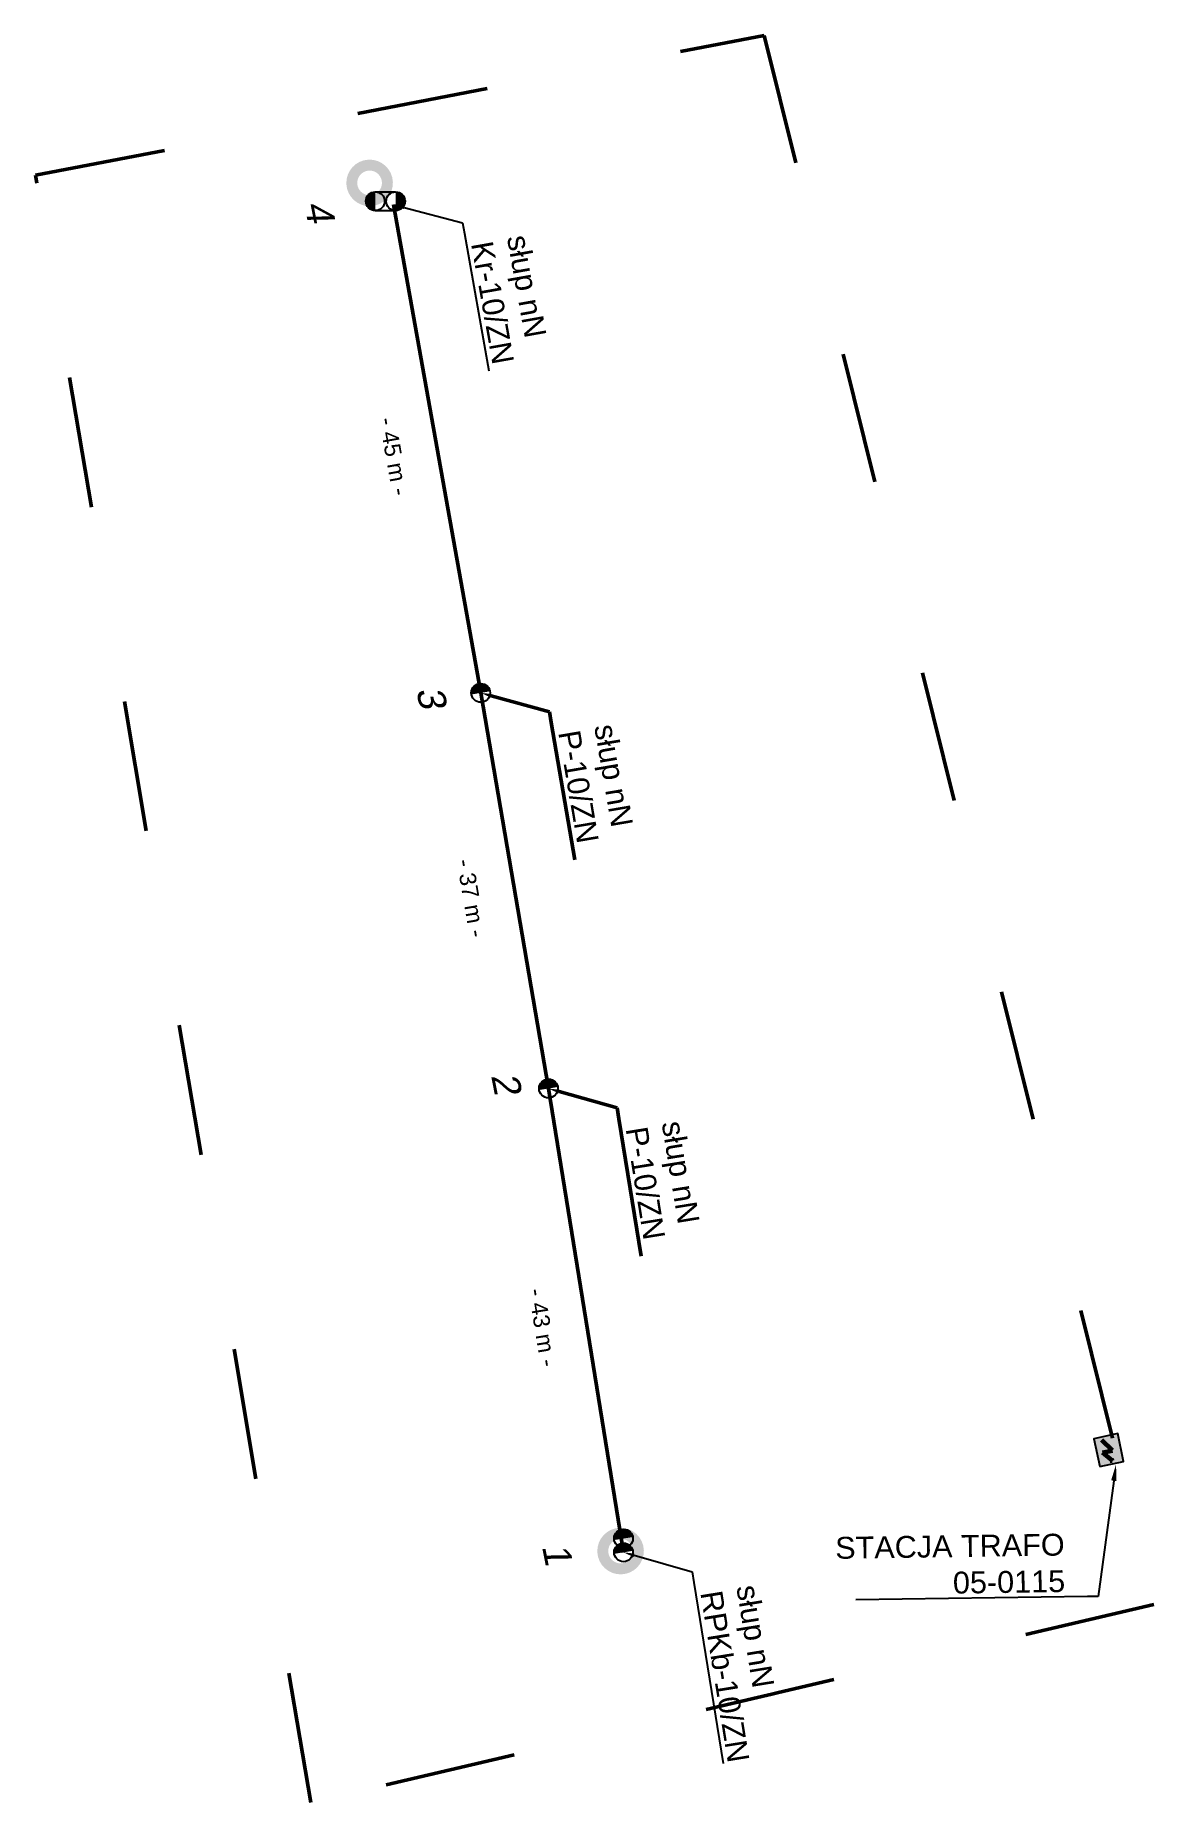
# Model space of a CAD drawing. Header units: metres. Extents: x 7531025 to 7555771, y 5771206 to 5789306.
# Drawn here: x 7549192.4 to 7549294.5, y 5774559.2 to 5774720.6 of the extents above; entities that cross this region are included whole.
import ezdxf
from ezdxf import colors
from ezdxf.entities.mleader import LeaderData, LeaderLine
from ezdxf.math import Vec2, Vec3

# ---------------------------------------------------------------- set-up
doc = ezdxf.new("R2010")
doc.units = ezdxf.units.M
doc.linetypes.add('GCAD_ISO03W100', pattern=[30, 12, -18])
for name, color, linetype, lineweight in [('!TELE', 30, 'SCARPLINE1A', 50), ('!trafo_05-0115', 6, 'GCAD_ISO03W100', 50), ('_MM LINIA Sn', 40, 'Continuous', 30), ('_numery slupow etap 4 cz. 2', 7, 'Continuous', 40)]:
    doc.layers.add(name, color=color, linetype=linetype, lineweight=lineweight)
for name, color, linetype in [('!wymiary', 7, 'Continuous'), ('_MM mufy', 3, 'Continuous'), ('_MM opisy', 7, 'Continuous'), ('_MM slupy', 5, 'Continuous'), ('_mm trafo', 3, 'Continuous')]:
    doc.layers.add(name, color=color, linetype=linetype)
doc.layers.add('_arkusze model', color=7, linetype='Continuous', lineweight=50, plot=False)
doc.styles.get("Standard").update_dxf_attribs({"font": 'ARIAL.TTF'})
doc.linetypes.add('SCARPLINE1A', pattern='A,2,[150,AAA.SHX,S=1,R=0,X=0,Y=0],1e-11', length=2)
doc.dimstyles.new('opis linie', dxfattribs={"dimtxt": 1.5, "dimasz": 0.18, "dimexe": 0.18, "dimexo": 0.0625, "dimgap": 2.5, "dimtad": 4, "dimdec": 0, "dimzin": 0, "dimdsep": 46, "dimtxsty": 'Standard', "dimcen": 0.09, "dimse1": 1, "dimse2": 1, "dimsd1": 1, "dimsd2": 1, "dimclrt": 256, "dimadec": 0, "dimazin": 0, "dimtfac": 1, "dimtdec": 0, "dimtofl": 0, "dimtmove": 0, "dimatfit": 3, "dimfxl": 1, "dimtfill": 1, "dimtolj": 1, "dimtzin": 0, "dimarcsym": 0})

# ---------------------------------------------------------------- blocks, each defined once
blk = doc.blocks.new('*D382')
at = {"layer": 'Defpoints', "color": 0}
for p in [(7549225.09, 5774705.13), (7549232.31, 5774660.4), (7549233.05, 5774660.53)]:
    blk.add_point(p, dxfattribs=at)
at = {"layer": '!wymiary', "insert": (7549225.12, 5774682.13), "char_height": 1.5, "attachment_point": 5, "rotation": 280.1181, "bg_fill": 3, "box_fill_scale": 1.1, "bg_fill_color": 9, "bg_fill_true_color": 13158600, "bg_fill_transparency": 0}
blk.add_mtext('\\A1;- 45 m -', dxfattribs=at)
blk = doc.blocks.new('*D383')
at = {"layer": 'Defpoints', "color": 0}
for p in [(7549233.05, 5774660.53), (7549238.5, 5774624.27), (7549239.24, 5774624.4)]:
    blk.add_point(p, dxfattribs=at)
at = {"layer": '!wymiary', "insert": (7549232.18, 5774641.79), "char_height": 1.5, "attachment_point": 5, "rotation": 279.7131, "bg_fill": 3, "box_fill_scale": 1.1, "bg_fill_color": 9, "bg_fill_true_color": 13158600, "bg_fill_transparency": 0}
blk.add_mtext('\\A1;- 37 m -', dxfattribs=at)
blk = doc.blocks.new('*D384')
at = {"layer": 'Defpoints', "color": 0}
for p in [(7549239.24, 5774624.4), (7549245.35, 5774581.92), (7549246.09, 5774582.04)]:
    blk.add_point(p, dxfattribs=at)
at = {"layer": '!wymiary', "insert": (7549238.7, 5774602.58), "char_height": 1.5, "attachment_point": 5, "rotation": 279.193, "bg_fill": 3, "box_fill_scale": 1.1, "bg_fill_color": 9, "bg_fill_true_color": 13158600, "bg_fill_transparency": 0}
blk.add_mtext('\\A1;- 43 m -', dxfattribs=at)
blk = doc.blocks.new('ZN')
at = {"layer": '_MM slupy', "transparency": 33554687}
h = blk.add_hatch(color=256, dxfattribs=at)
h.dxf.hatch_style = 1
h.paths.add_polyline_path([(0, -0.86), (0, 0.86, 1)])
at = {"layer": '_MM slupy'}
blk.add_circle((0, 0), 0.857, dxfattribs=at)
blk = doc.blocks.new('R')
at = {"layer": '_MM slupy', "transparency": 33554687}
h = blk.add_hatch(color=256, dxfattribs=at)
h.dxf.hatch_style = 1
h.paths.add_polyline_path([(-0.93, -0.86), (-0.93, 0.86, 1)])
h = blk.add_hatch(color=256, dxfattribs=at)
h.dxf.hatch_style = 1
h.paths.add_polyline_path([(0.93, 0.86), (0.93, -0.86, 1)])
at = {"layer": '_MM slupy'}
for points in [[(-0.93, 0.86), (0.93, 0.86)], [(-0.93, -0.86), (0.93, -0.86)]]:
    blk.add_lwpolyline(points, dxfattribs=at)
for centre in [(-0.93, 0), (0.93, 0)]:
    blk.add_circle(centre, 0.857, dxfattribs=at)
blk = doc.blocks.new('trafo')
at = {"layer": '_mm trafo'}
h = blk.add_hatch(color=256, dxfattribs=at)
h.dxf.hatch_style = 1
h.paths.add_polyline_path([(-1.15, 1.02), (-0.52, -1.51), (1.64, -0.96), (1.01, 1.59)])
at = {"layer": '_MM LINIA Sn', "color": 2, "lineweight": 60}
for p, q in [((0.58, 0.02), (-0.43, 0.9)), ((-0.32, -0.23), (0.58, 0.02)), ((0.58, -0.92), (-0.32, -0.23)), ((0.55, -0.72), (0.41, -0.9)), ((0.41, -0.9), (0.58, -0.92)), ((0.58, -0.92), (0.55, -0.72))]:
    blk.add_line(p, q, dxfattribs=at)
at = {"layer": '_mm trafo', "flags": 128}
blk.add_lwpolyline([(-0.52, -1.52), (1.64, -0.96), (0.98, 1.58), (-1.17, 0.99), (-0.52, -1.52)], close=True, dxfattribs=at)
blk = doc.blocks.new('mufa')
at = {"layer": '_MM mufy'}
h = blk.add_hatch(color=256, dxfattribs=at)
h.dxf.hatch_style = 1
h.paths.add_polyline_path([(2.15, 0.12, 1), (-2.1, -0.05, 1)])
h.paths.add_polyline_path([(-1.1, -0.01, -1), (1.15, 0.08, -1)], flags=16)
h.paths.add_polyline_path([(-0.83, 0, -1), (0.88, 0.07, -1)], flags=0)
blk = doc.blocks.new('q')
at = {"layer": '_MM slupy'}
blk.add_blockref('ZN', (0, 0), dxfattribs=at)
at = {"layer": '_MM opisy'}
ml = blk.add_multileader_mtext('Standard', dxfattribs=at)
ml.set_content('\\pxql;słup nN\\PP-10/ZN', color=256)
ml.set_leader_properties()
ml.build(insert=Vec2(0, 0))
ml.multileader.update_dxf_attribs({"has_text_frame": 1, "text_left_attachment_type": 5, "text_right_attachment_type": 5, "dogleg_length": 1, "arrow_head_size": 1})
ctx = ml.context
ctx.base_point, ctx.char_height, ctx.arrow_head_size, ctx.landing_gap_size, ctx.plane_origin = Vec3(3.75, 5.9), 2, 1, 1, Vec3(1.72, -1.42)
ctx.left_attachment, ctx.right_attachment = 5, 5
notes = []
notes.append((ctx, [(0, (1, 1, 0), (2.75, 5.9), (1, 0), 1, [(0, [(0, 0), (2.75, 5.9)], 0, [])])]))
ctx.mtext.insert, ctx.mtext.flow_direction = Vec3(4.75, 11.7), 5
ctx.mtext.has_bg_fill, ctx.mtext.bg_color, ctx.mtext.bg_scale_factor, ctx.mtext.bg_transparency, ctx.mtext.use_window_bg_color = 1, -1023410175, 1, 0, 1
for ctx, leaders in notes:
    for number, flags, end, landing, length, lines in leaders:
        leader = LeaderData()
        leader.index, (leader.has_last_leader_line, leader.has_dogleg_vector, leader.attachment_direction) = number, flags
        leader.last_leader_point, leader.dogleg_vector, leader.dogleg_length = Vec3(end), Vec3(landing), length
        for number, points, colour, breaks in lines:
            line = LeaderLine()
            line.index, line.vertices, line.color, line.breaks = number, Vec3.list(points), colors.encode_raw_color(colour), breaks
            leader.lines.append(line)
        ctx.leaders.append(leader)

msp = doc.modelspace()

# ---------------------------------------------------------------- linework, layer by layer
at = {"layer": '!TELE'}
msp.add_lwpolyline([(7549225.09, 5774705.13), (7549233.05, 5774660.53), (7549239.24, 5774624.4), (7549246.09, 5774582.04)], dxfattribs=at)

# ---------------------------------------------------------------- block references
at = {"layer": '_arkusze model', "rotation": 357.3066721443945}
msp.add_blockref('trafo', (7549290.17, 5774591.36), dxfattribs=at)

# ---------------------------------------------------------------- next in the draw order: dimensions: what is measured, and where the dimension line sits
at = {"layer": '!wymiary'}
dim = msp.add_aligned_dim(p1=(7549225.09, 5774705.13), p2=(7549233.05, 5774660.53), distance=-0.75, dimstyle='opis linie', override={"dimpost": '- <> m -'}, dxfattribs=at)
dim.commit()
dim.dimension.update_dxf_attribs({"geometry": '*D382', "text_midpoint": (7549225.12, 5774682.13)})

# ---------------------------------------------------------------- next in the draw order: leaders
at = {"layer": '_mm trafo', "color": 3}
ml = msp.add_multileader_mtext('Standard', dxfattribs=at)
ml.set_content('STACJA TRAFO\\P05-0115', color=3)
ml.set_leader_properties()
ml.build(insert=Vec2(0, 0))
ml.multileader.update_dxf_attribs({"has_text_frame": 1, "text_left_attachment_type": 5, "text_right_attachment_type": 5, "dogleg_length": 1, "arrow_head_size": 1.5})
ctx = ml.context
ctx.base_point, ctx.char_height, ctx.arrow_head_size, ctx.plane_origin, ctx.plane_x_axis, ctx.plane_y_axis = Vec3(7549263.74, 5774577.64), 2, 1.5, Vec3(7549294.31, 5774559.27), Vec3(0.999891, 0.014731), Vec3(-0.014731, 0.999891)
ctx.left_attachment, ctx.right_attachment, ctx.text_align_type, ctx.attachment_type = 5, 5, 2, 2
notes = []
notes.append((ctx, [(0, (1, 1, 0), (7549289.45, 5774578.02), (-0.999891, -0.014731), 1, [(0, [(7549291.07, 5774590.07)], 0, [])])]))
ctx.mtext.insert, ctx.mtext.text_direction, ctx.mtext.rotation, ctx.mtext.alignment, ctx.mtext.flow_direction = Vec3(7549286.36, 5774583.75), Vec3(0.999891, 0.014731), 6.129723, 3, 5
ctx.mtext.has_bg_fill, ctx.mtext.bg_color, ctx.mtext.bg_scale_factor, ctx.mtext.bg_transparency, ctx.mtext.use_window_bg_color = 1, -1073741824, 1, 0, 1
for ctx, leaders in notes:
    for number, flags, end, landing, length, lines in leaders:
        leader = LeaderData()
        leader.index, (leader.has_last_leader_line, leader.has_dogleg_vector, leader.attachment_direction) = number, flags
        leader.last_leader_point, leader.dogleg_vector, leader.dogleg_length = Vec3(end), Vec3(landing), length
        for number, points, colour, breaks in lines:
            line = LeaderLine()
            line.index, line.vertices, line.color, line.breaks = number, Vec3.list(points), colors.encode_raw_color(colour), breaks
            leader.lines.append(line)
        ctx.leaders.append(leader)

# ---------------------------------------------------------------- next in the draw order: texts
at = {"layer": '_numery slupow etap 4 cz. 2', "oblique": 10}
msp.add_text('4', height=2.5, rotation=281.0935, dxfattribs=at).set_placement((7549216.93, 5774705.2))

# ---------------------------------------------------------------- next in the draw order: dimensions: what is measured, and where the dimension line sits
at = {"layer": '!wymiary'}
dim = msp.add_aligned_dim(p1=(7549233.05, 5774660.53), p2=(7549239.24, 5774624.4), distance=-0.75, dimstyle='opis linie', override={"dimpost": '- <> m -'}, dxfattribs=at)
dim.commit()
dim.dimension.update_dxf_attribs({"geometry": '*D383', "text_midpoint": (7549232.18, 5774641.79)})

# ---------------------------------------------------------------- next in the draw order: leaders
at = {"layer": '_MM opisy'}
ml = msp.add_multileader_mtext('Standard', dxfattribs=at)
ml.set_content('\\pxql;słup nN\\PKr-10/ZN', color=256)
ml.set_leader_properties()
ml.build(insert=Vec2(0, 0))
ml.multileader.update_dxf_attribs({"has_text_frame": 1, "text_left_attachment_type": 5, "text_right_attachment_type": 5, "dogleg_length": 1, "arrow_head_size": 1})
ctx = ml.context
ctx.base_point, ctx.char_height, ctx.arrow_head_size, ctx.landing_gap_size, ctx.plane_origin, ctx.plane_x_axis, ctx.plane_y_axis = Vec3(7549231.56, 5774702.47), 2, 1, 1, Vec3(7549223.99, 5774703.19), Vec3(0.175678, -0.984448), Vec3(0.984448, 0.175678)
ctx.left_attachment, ctx.right_attachment = 5, 5
notes = []
notes.append((ctx, [(0, (1, 1, 0), (7549231.38, 5774703.46), (0.175678, -0.984448), 1, [(0, [(7549225.09, 5774705.13), (7549231.38, 5774703.46)], 0, [])])]))
ctx.mtext.insert, ctx.mtext.text_direction, ctx.mtext.flow_direction = Vec3(7549237.41, 5774702.5), Vec3(0.175678, -0.984448), 5
ctx.mtext.has_bg_fill, ctx.mtext.bg_color, ctx.mtext.bg_scale_factor, ctx.mtext.bg_transparency, ctx.mtext.use_window_bg_color = 1, -1023410175, 1, 0, 1
for ctx, leaders in notes:
    for number, flags, end, landing, length, lines in leaders:
        leader = LeaderData()
        leader.index, (leader.has_last_leader_line, leader.has_dogleg_vector, leader.attachment_direction) = number, flags
        leader.last_leader_point, leader.dogleg_vector, leader.dogleg_length = Vec3(end), Vec3(landing), length
        for number, points, colour, breaks in lines:
            line = LeaderLine()
            line.index, line.vertices, line.color, line.breaks = number, Vec3.list(points), colors.encode_raw_color(colour), breaks
            leader.lines.append(line)
        ctx.leaders.append(leader)

# ---------------------------------------------------------------- next in the draw order: block references
at = {"layer": '!TELE', "rotation": 279.7130983622794}
msp.add_blockref('q', (7549233.05, 5774660.53), dxfattribs=at)
at = {"color": 5, "lineweight": 70}
msp.add_blockref('mufa', (7549222.88, 5774707.07), dxfattribs=at)
msp.add_blockref('R', (7549224.35, 5774705.43))

# ---------------------------------------------------------------- next in the draw order: texts
at = {"layer": '_numery slupow etap 4 cz. 2', "oblique": 10}
msp.add_text('3', height=2.5, rotation=281.0935, dxfattribs=at).set_placement((7549227.16, 5774660.85))

# ---------------------------------------------------------------- next in the draw order: dimensions: what is measured, and where the dimension line sits
at = {"layer": '!wymiary'}
dim = msp.add_aligned_dim(p1=(7549239.24, 5774624.4), p2=(7549246.09, 5774582.04), distance=-0.75, dimstyle='opis linie', override={"dimpost": '- <> m -'}, dxfattribs=at)
dim.commit()
dim.dimension.update_dxf_attribs({"geometry": '*D384', "text_midpoint": (7549238.7, 5774602.58)})

# ---------------------------------------------------------------- next in the draw order: block references
at = {"layer": '!TELE', "rotation": 279.19296507478}
msp.add_blockref('q', (7549239.24, 5774624.4), dxfattribs=at)
at = {"layer": '_MM slupy', "rotation": 279.19296507478}
msp.add_blockref('ZN', (7549246.09, 5774582.04), dxfattribs=at)

# ---------------------------------------------------------------- next in the draw order: texts
at = {"layer": '_numery slupow etap 4 cz. 2', "oblique": 10}
for s, p in [('2', (7549233.99, 5774625.6)), ('1', (7549238.64, 5774582.6))]:
    msp.add_text(s, height=2.5, rotation=281.0935, dxfattribs=at).set_placement(p)

# ---------------------------------------------------------------- next in the draw order: leaders
at = {"layer": '_MM opisy'}
ml = msp.add_multileader_mtext('Standard', dxfattribs=at)
ml.set_content('\\pxql;słup nN\\PRPKb-10/ZN', color=256)
ml.set_leader_properties()
ml.build(insert=Vec2(0, 0))
ml.multileader.update_dxf_attribs({"has_text_frame": 1, "text_left_attachment_type": 5, "text_right_attachment_type": 5, "dogleg_length": 1, "arrow_head_size": 1})
ctx = ml.context
ctx.base_point, ctx.char_height, ctx.arrow_head_size, ctx.landing_gap_size, ctx.plane_origin, ctx.plane_x_axis, ctx.plane_y_axis = Vec3(7549252.52, 5774579.28), 2, 1, 1, Vec3(7549244.96, 5774580.12), Vec3(0.15976, -0.987156), Vec3(0.987156, 0.15976)
ctx.left_attachment, ctx.right_attachment = 5, 5
notes = []
notes.append((ctx, [(0, (1, 1, 0), (7549252.36, 5774580.26), (0.15976, -0.987156), 1, [(0, [(7549246.09, 5774582.04), (7549252.36, 5774580.26)], 0, [])])]))
ctx.mtext.insert, ctx.mtext.text_direction, ctx.mtext.flow_direction = Vec3(7549258.37, 5774579.21), Vec3(0.15976, -0.987156), 5
ctx.mtext.has_bg_fill, ctx.mtext.bg_color, ctx.mtext.bg_scale_factor, ctx.mtext.bg_transparency, ctx.mtext.use_window_bg_color = 1, -1023410175, 1, 0, 1
for ctx, leaders in notes:
    for number, flags, end, landing, length, lines in leaders:
        leader = LeaderData()
        leader.index, (leader.has_last_leader_line, leader.has_dogleg_vector, leader.attachment_direction) = number, flags
        leader.last_leader_point, leader.dogleg_vector, leader.dogleg_length = Vec3(end), Vec3(landing), length
        for number, points, colour, breaks in lines:
            line = LeaderLine()
            line.index, line.vertices, line.color, line.breaks = number, Vec3.list(points), colors.encode_raw_color(colour), breaks
            leader.lines.append(line)
        ctx.leaders.append(leader)

# ---------------------------------------------------------------- next in the draw order: linework, layer by layer
at = {"layer": '!trafo_05-0115'}
msp.add_lwpolyline([(7549192.38, 5774707.8), (7549258.93, 5774720.58), (7549294.51, 5774577.29), (7549217.53, 5774559.18)], close=True, dxfattribs=at)

# ---------------------------------------------------------------- next in the draw order: block references
at = {"color": 5, "lineweight": 70}
msp.add_blockref('mufa', (7549245.8, 5774582.12), dxfattribs=at)
at = {"layer": '_MM slupy', "rotation": 279.19296507478}
msp.add_blockref('ZN', (7549246.09, 5774583.3), dxfattribs=at)

doc.saveas('drawing.dxf')
